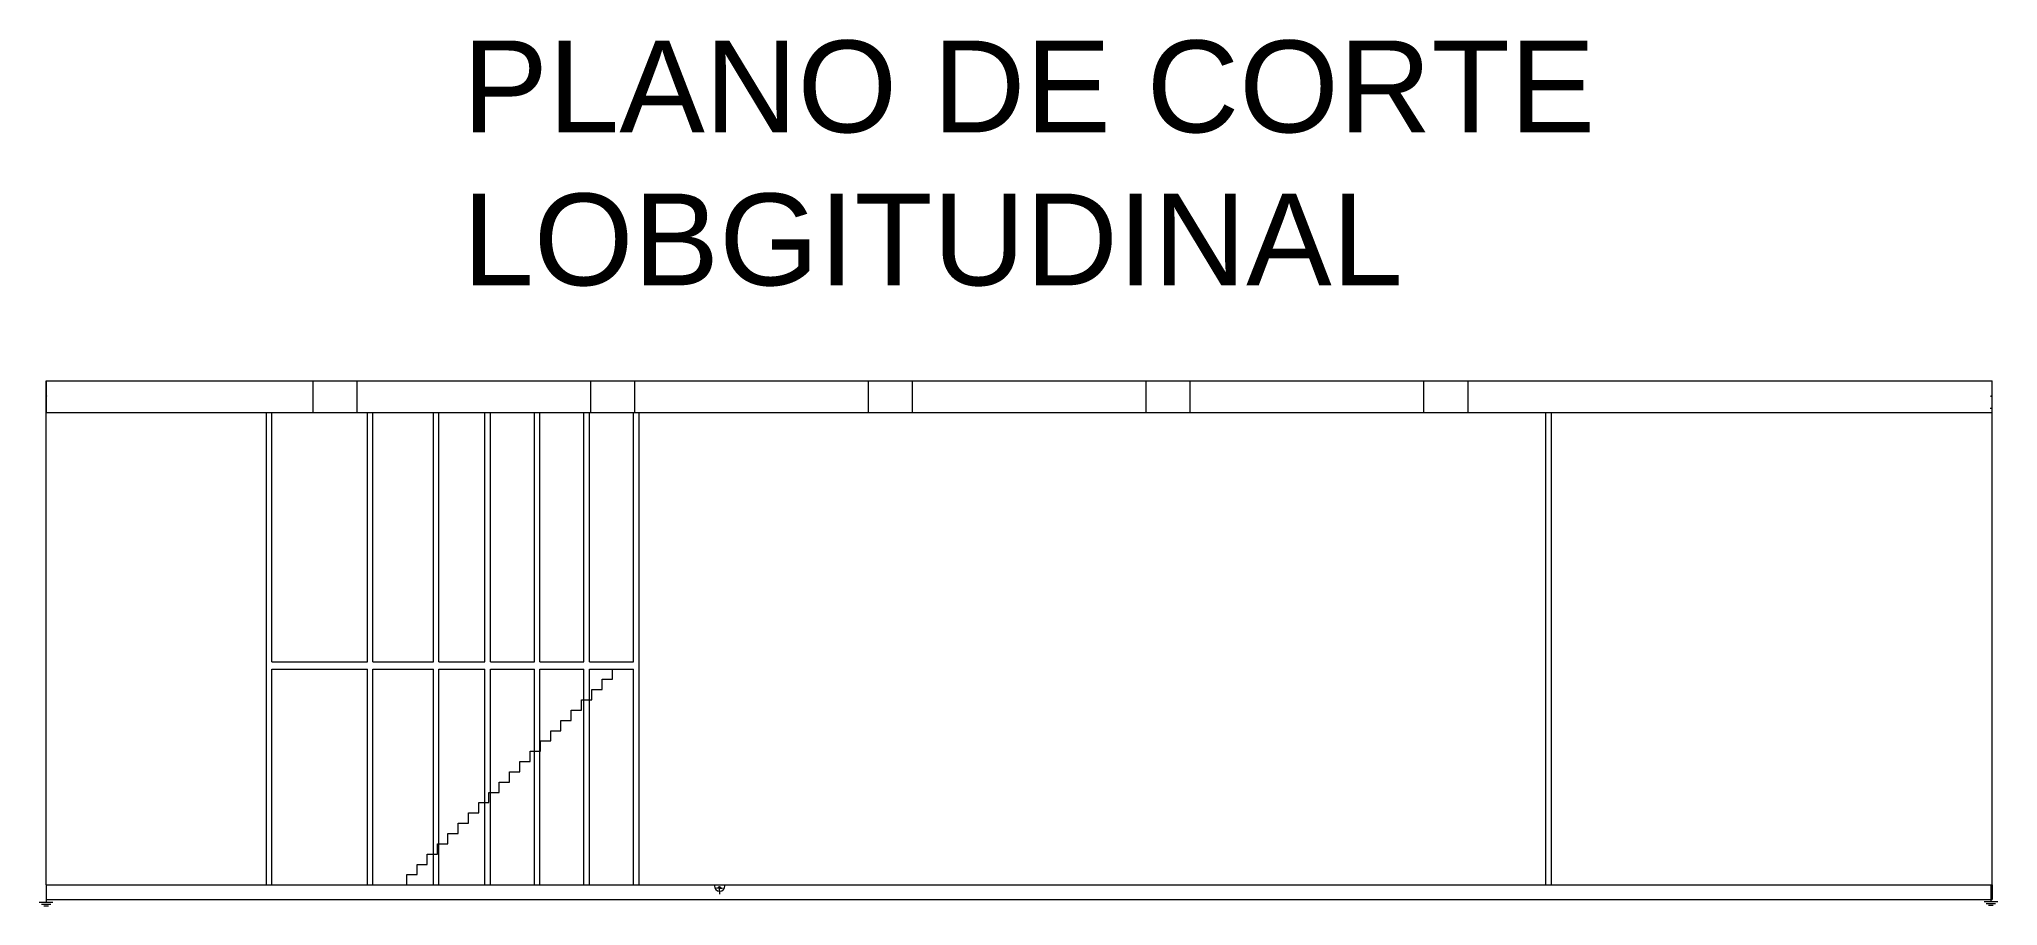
# Model space of a CAD drawing. Header units: millimetres. Extents: x -461 to 1315, y -154 to 152.
# Drawn here: x -145.7 to -92.3, y -112 to -88.4 of the extents above; entities that cross this region are included whole.
import ezdxf

# ---------------------------------------------------------------- set-up
doc = ezdxf.new("R2010")
doc.units = ezdxf.units.MM
doc.layers.get('0').update_dxf_attribs({"lineweight": 13})
for name, color, linetype, lineweight in [('A-AREA', 7, 'Continuous', 5), ('A-ROOF', 200, 'Continuous', 13), ('A-WALL', 253, 'Continuous', 15), ('E-AUXL', 72, 'Continuous', 13), ('E-GRND', 5, 'Continuous', 13), ('E-LTNG', 40, 'Continuous', 13), ('S-FNDN', 143, 'Continuous', 13), ('S-STRS', 4, 'Continuous', 13)]:
    doc.layers.add(name, color=color, linetype=linetype, lineweight=lineweight)
doc.styles.get("Standard").update_dxf_attribs({"font": 'arial.ttf'})

msp = doc.modelspace()

# ---------------------------------------------------------------- texts
at = {"layer": 'A-AREA', "insert": (-134.134, -88.465, 0.024), "char_height": 2.5, "attachment_point": 1}
msp.add_mtext_dynamic_manual_height_columns('PLANO DE CORTE LOBGITUDINAL', width=46.63284, gutter_width=12.5, heights=[0], dxfattribs=at)

# ---------------------------------------------------------------- blocks, each defined once
blk = doc.blocks.new('*U299')
for p, q in [((0, 0), (0, -54.6)), ((-21.9, -54.6), (21.9, -54.6)), ((-14.6, -60.5), (14.6, -60.5)), ((-7.3, -66.3), (7.3, -66.3))]:
    blk.add_line(p, q)
blk = doc.blocks.new('RETIE - Tierra aislada')
for p, q in [((0, 0), (0, 20)), ((0, 0), (0, -20)), ((0, -20), (-20, -20)), ((0, -24), (-10, -24)), ((0, -28), (-5, -28)), ((0, -20), (20, -20)), ((0, -20), (0, -24)), ((0, -24), (10, -24)), ((0, -24), (0, -28)), ((0, -28), (5, -28))]:
    blk.add_line(p, q)
blk.add_arc((0, -35), 35, 0, 180)

# ---------------------------------------------------------------- linework, layer by layer
at = {"layer": 'A-ROOF'}
for p, q in [((-145.476, -97.733, 0.072), (-92.476, -97.733, 0.072)), ((-145.476, -97.733, 0.072), (-145.476, -98.598, 0.072)), ((-92.476, -98.598, 0.072), (-92.476, -97.733, 0.072))]:
    msp.add_line(p, q, dxfattribs=at)
at = {"layer": 'A-WALL'}
for p, q in [((-145.476, -111.463, 0.072), (-145.476, -97.733, 0.072)), ((-92.476, -111.463, 0.072), (-92.476, -97.733, 0.072)), ((-145.476, -98.598, 0.072), (-92.476, -98.598, 0.072)), ((-139.476, -111.463, 0.087), (-139.476, -98.598, 0.072)), ((-139.326, -105.383, 0.077), (-139.326, -98.598, 0.072)), ((-136.726, -105.383, 0.074), (-136.726, -98.598, 0.072)), ((-136.576, -105.383, 0.074), (-136.576, -98.598, 0.072)), ((-134.926, -105.383, 0.074), (-134.926, -98.598, 0.072)), ((-134.776, -105.383, 0.074), (-134.776, -98.598, 0.072)), ((-133.526, -105.383, 0.074), (-133.526, -98.598, 0.072)), ((-133.376, -105.383, 0.074), (-133.376, -98.598, 0.072)), ((-132.176, -105.383, 0.074), (-132.176, -98.598, 0.072)), ((-132.026, -105.383, 0.074), (-132.026, -98.598, 0.072)), ((-130.826, -105.383, 0.1), (-130.826, -98.598, 0.096)), ((-130.676, -105.383, 0.1), (-130.676, -98.598, 0.096)), ((-129.476, -105.383, 0.074), (-129.476, -98.598, 0.072)), ((-129.326, -111.463, 0.076), (-129.326, -98.598, 0.072)), ((-104.626, -111.463, 0.082), (-104.626, -98.598, 0.072)), ((-104.476, -111.463, 0.082), (-104.476, -98.598, 0.072)), ((-139.326, -105.383, 0.074), (-136.726, -105.383, 0.074)), ((-139.326, -111.463, 0.082), (-139.326, -105.583, 0.077)), ((-139.326, -105.583, 0.074), (-136.726, -105.583, 0.074)), ((-136.726, -111.463, 0.076), (-136.726, -105.583, 0.074)), ((-136.576, -105.383, 0.074), (-134.926, -105.383, 0.074)), ((-136.576, -105.583, 0.074), (-134.926, -105.583, 0.074)), ((-136.576, -111.463, 0.076), (-136.576, -105.583, 0.074)), ((-134.926, -111.463, 0.076), (-134.926, -105.583, 0.074)), ((-134.776, -105.383, 0.074), (-133.526, -105.383, 0.074)), ((-134.776, -105.583, 0.074), (-133.526, -105.583, 0.074)), ((-134.776, -111.463, 0.076), (-134.776, -105.583, 0.074)), ((-133.526, -111.463, 0.076), (-133.526, -105.583, 0.074)), ((-133.376, -105.383, 0.074), (-132.176, -105.383, 0.074)), ((-133.376, -105.583, 0.074), (-132.176, -105.583, 0.074)), ((-133.376, -111.463, 0.076), (-133.376, -105.583, 0.074)), ((-132.176, -111.463, 0.076), (-132.176, -105.583, 0.074)), ((-132.026, -105.383, 0.074), (-130.826, -105.383, 0.074)), ((-132.026, -105.583, 0.074), (-130.826, -105.583, 0.074)), ((-132.026, -111.463, 0.076), (-132.026, -105.583, 0.074)), ((-130.826, -111.463, 0.104), (-130.826, -105.583, 0.1)), ((-130.676, -105.383, 0.074), (-129.476, -105.383, 0.074)), ((-130.676, -105.583, 0.074), (-129.476, -105.583, 0.074)), ((-130.676, -111.463, 0.104), (-130.676, -105.583, 0.1)), ((-129.476, -111.463, 0.076), (-129.476, -105.583, 0.074)), ((-145.476, -111.463, 0.072), (-92.476, -111.463, 0.072))]:
    msp.add_line(p, q, dxfattribs=at)
at = {"layer": 'E-AUXL'}
for p, q in [((-138.204, -98.598, 0.072), (-138.204, -97.733, 0.072)), ((-137.004, -98.598, 0.072), (-137.004, -97.733, 0.072)), ((-130.64, -98.598, 0.144), (-130.64, -97.733, 0.144)), ((-129.44, -98.598, 0.144), (-129.44, -97.733, 0.144)), ((-123.076, -98.598, 0.144), (-123.076, -97.733, 0.144)), ((-121.876, -98.598, 0.144), (-121.876, -97.733, 0.144)), ((-115.512, -98.598, 0.144), (-115.512, -97.733, 0.144)), ((-114.312, -98.598, 0.144), (-114.312, -97.733, 0.144)), ((-107.948, -98.598, 0.144), (-107.948, -97.733, 0.144)), ((-106.748, -98.598, 0.144), (-106.748, -97.733, 0.144))]:
    msp.add_line(p, q, dxfattribs=at)
at = {"layer": 'E-LTNG'}
for p, q in [((-145.46, -98.157, 0.072), (-145.453, -98.137, 0.072)), ((-92.508, -98.157, 0.072), (-92.501, -98.137, 0.072)), ((-145.476, -98.478, 0.072), (-145.452, -98.478, 0.072)), ((-92.524, -98.478, 0.072), (-92.5, -98.478, 0.072))]:
    msp.add_line(p, q, dxfattribs=at)
for centre in [(-145.452, -98.138, 0.072), (-92.5, -98.138, 0.072)]:
    msp.add_arc(centre, 0.00123, 90, 166.3195, dxfattribs=at)
at = {"layer": 'S-FNDN'}
for p, q in [((-145.476, -111.463, 0.072), (-145.476, -111.863, 0.072)), ((-92.476, -111.463, 0.072), (-92.476, -111.863, 0.072)), ((-145.476, -111.863, 0.072), (-92.476, -111.863, 0.072))]:
    msp.add_line(p, q, dxfattribs=at)
at = {"layer": 'S-STRS'}
for p, q in [((-130.053, -105.863, 1.512), (-130.053, -105.583, 1.512)), ((-130.053, -105.583, 1.512), (-129.773, -105.583, 1.512)), ((-130.613, -106.423, 1.368), (-130.613, -106.143, 1.368)), ((-130.613, -106.143, 1.368), (-130.333, -106.143, 1.368)), ((-130.333, -106.143, 1.44), (-130.333, -105.863, 1.44)), ((-130.333, -105.863, 1.44), (-130.053, -105.863, 1.44)), ((-130.893, -106.703, 1.296), (-130.893, -106.423, 1.296)), ((-130.893, -106.423, 1.296), (-130.613, -106.423, 1.296)), ((-131.453, -107.263, 1.152), (-131.453, -106.983, 1.152)), ((-131.453, -106.983, 1.152), (-131.173, -106.983, 1.152)), ((-131.173, -106.983, 1.224), (-131.173, -106.703, 1.224)), ((-131.173, -106.703, 1.224), (-130.893, -106.703, 1.224)), ((-132.013, -107.823, 1.008), (-132.013, -107.543, 1.008)), ((-132.013, -107.543, 1.008), (-131.733, -107.543, 1.008)), ((-131.733, -107.543, 1.08), (-131.733, -107.263, 1.08)), ((-131.733, -107.263, 1.08), (-131.453, -107.263, 1.08)), ((-132.573, -108.383, 0.864), (-132.573, -108.103, 0.864)), ((-132.573, -108.103, 0.864), (-132.293, -108.103, 0.864)), ((-132.293, -108.103, 0.936), (-132.293, -107.823, 0.936)), ((-132.293, -107.823, 0.936), (-132.013, -107.823, 0.936)), ((-133.133, -108.943, 0.72), (-133.133, -108.663, 0.72)), ((-133.133, -108.663, 0.72), (-132.853, -108.663, 0.72)), ((-132.853, -108.663, 0.792), (-132.853, -108.383, 0.792)), ((-132.853, -108.383, 0.792), (-132.573, -108.383, 0.792)), ((-133.693, -109.503, 0.576), (-133.693, -109.223, 0.576)), ((-133.693, -109.223, 0.576), (-133.413, -109.223, 0.576)), ((-133.413, -109.223, 0.648), (-133.413, -108.943, 0.648)), ((-133.413, -108.943, 0.648), (-133.133, -108.943, 0.648)), ((-134.253, -110.063, 0.432), (-134.253, -109.783, 0.432)), ((-134.253, -109.783, 0.432), (-133.973, -109.783, 0.432)), ((-133.973, -109.783, 0.504), (-133.973, -109.503, 0.504)), ((-133.973, -109.503, 0.504), (-133.693, -109.503, 0.504)), ((-134.813, -110.623, 0.288), (-134.813, -110.343, 0.288)), ((-134.813, -110.343, 0.288), (-134.533, -110.343, 0.288)), ((-134.533, -110.343, 0.36), (-134.533, -110.063, 0.36)), ((-134.533, -110.063, 0.36), (-134.253, -110.063, 0.36)), ((-135.373, -111.183, 0.144), (-135.373, -110.903, 0.144)), ((-135.373, -110.903, 0.144), (-135.093, -110.903, 0.144)), ((-135.093, -110.903, 0.216), (-135.093, -110.623, 0.216)), ((-135.093, -110.623, 0.216), (-134.813, -110.623, 0.216)), ((-135.653, -111.463, 0.072), (-135.653, -111.183, 0.072)), ((-135.653, -111.183, 0.072), (-135.373, -111.183, 0.072))]:
    msp.add_line(p, q, dxfattribs=at)

# ---------------------------------------------------------------- block references
at = {"layer": 'E-GRND', "xscale": 0.008603423977728217, "yscale": 0.008603423977728217, "zscale": 0.008603423977728217}
for p in [(-145.476, -111.463), (-92.507, -111.449)]:
    msp.add_blockref('*U299', p, dxfattribs=at)
at = {"layer": 'E-GRND', "xscale": 0.004077347847357617, "yscale": 0.004077347847357617, "zscale": 0.004077347847357617, "rotation": 180}
msp.add_blockref('RETIE - Tierra aislada', (-127.131, -111.634), dxfattribs=at)

msp.set_redraw_order([(e.dxf.handle, doc.entitydb.next_handle()) for e in msp.query("TEXT MTEXT ATTDEF DIMENSION ARC_DIMENSION")])  # texts and dimensions are drawn at this point

doc.saveas('drawing.dxf')
